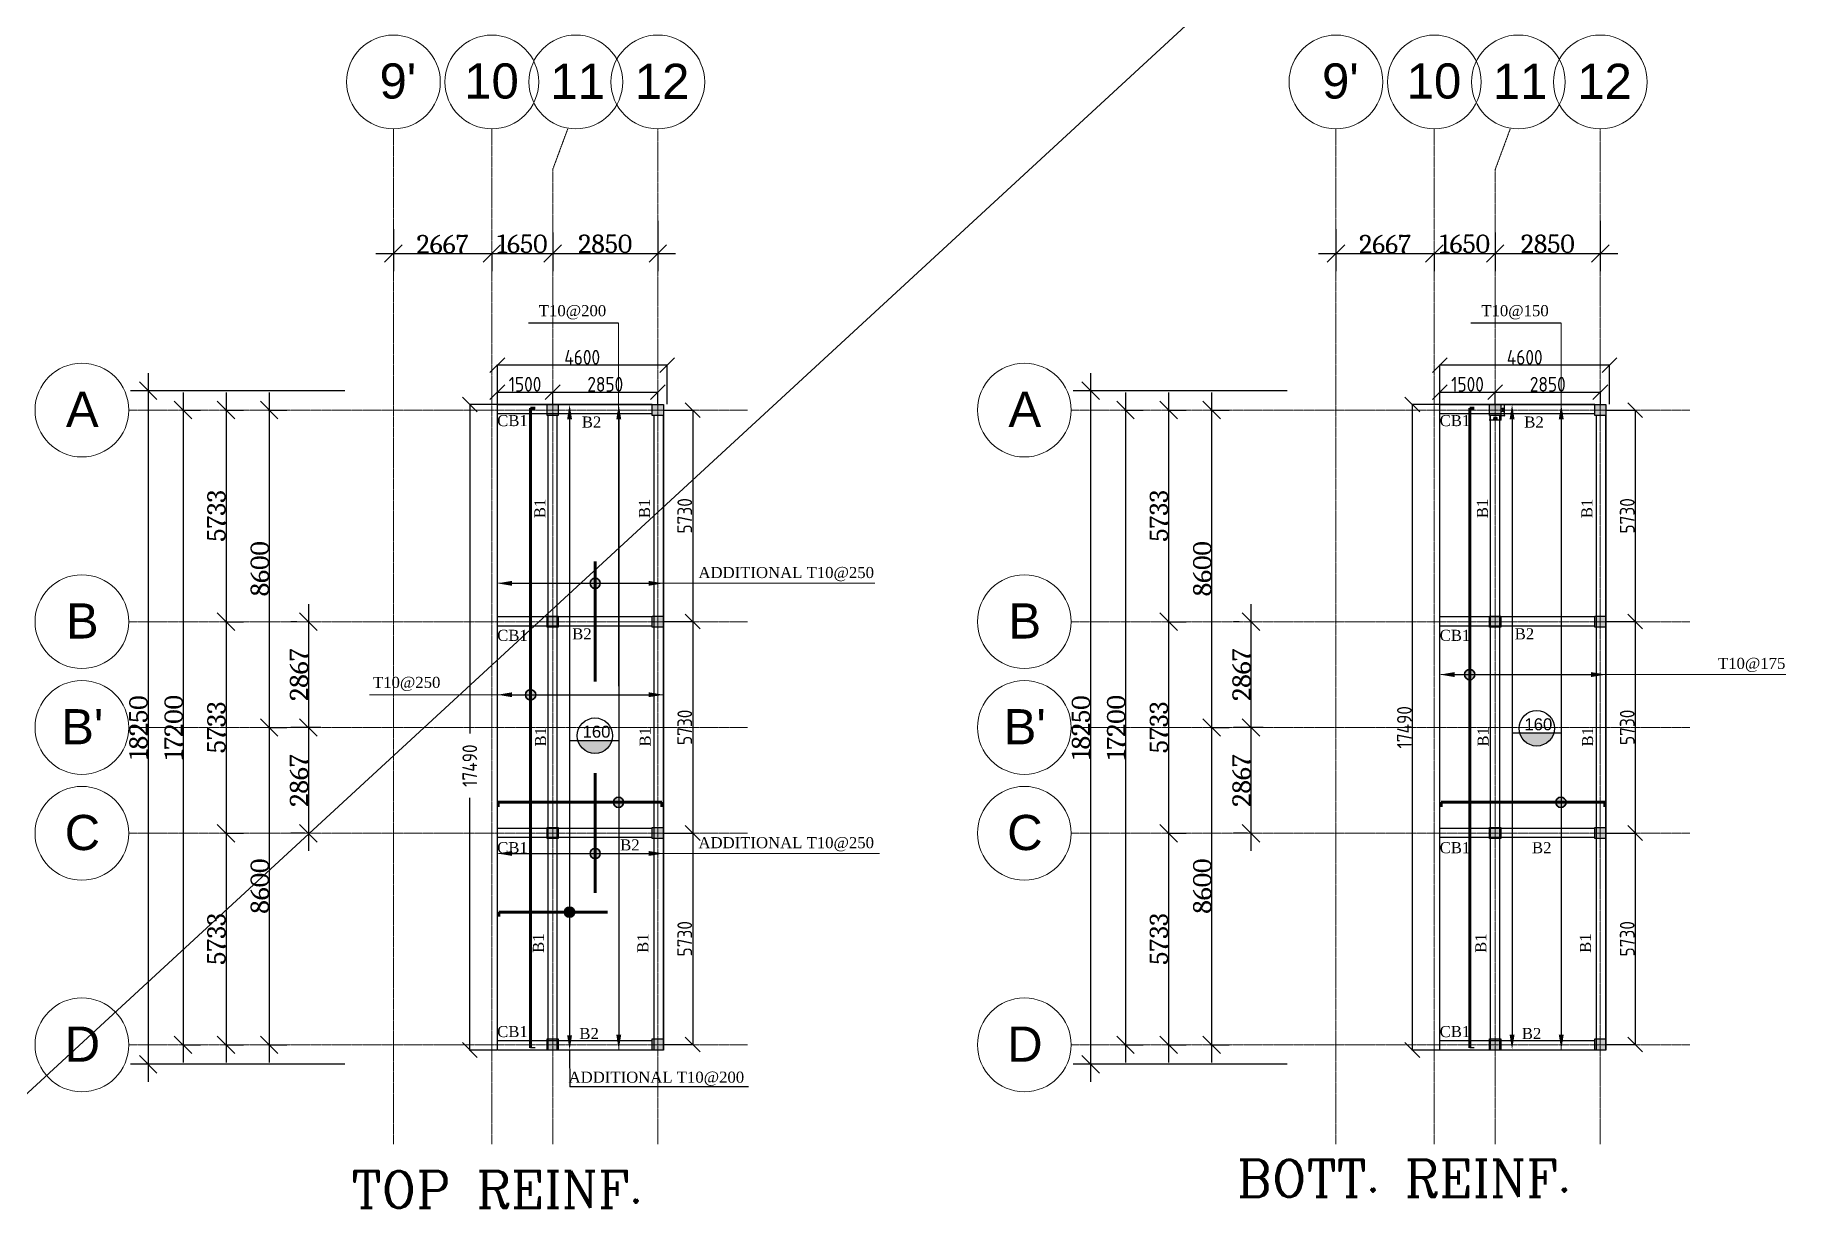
# Model space of a CAD drawing. Header units: millimetres. Extents: x -388065 to 2372687422, y -192755 to 667797.
# Drawn here: x 564885 to 612346, y -80396 to -48612 of the extents above; entities that cross this region are included whole.
import ezdxf

# ---------------------------------------------------------------- set-up
doc = ezdxf.new("R2010")
doc.units = ezdxf.units.MM
for name, pattern in [('D15N1A_R&D_E_pianta level 1 (L1)_00$0$PHANTOM', [12.7, 6.35, -1.27, 1.27, -1.27, 1.27, -1.27]), ('DASHED', [19.05, 12.7, -6.35]), ('Grid Line 1_2_', [22.225, 12.7, -3.175, 3.175, -3.175]), ('Hidden', [7.14375, 4.7625, -2.38125])]:
    doc.linetypes.add(name, pattern=pattern)
doc.layers.add('0SLABS_Pen_No__61', color=7, linetype='Continuous', lineweight=0, true_color=0x6a6a6a)
doc.layers.add('2D Drafting', color=7, linetype='Continuous')
for name, color, linetype, lineweight in [('A-ANNO-DIMS', 211, 'Continuous', 9), ('A-FLOR', 192, 'Continuous', 9), ('BEAMS', 6, 'Continuous', 30), ('S-GRID', 1, 'Continuous', 9), ('S-GRID-IDEN', 1, 'Continuous', 9), ('STR-BEAM', 5, 'Hidden', 30), ('STR-CONC', 3, 'Continuous', 30), ('STR-STEEL_IN_SEC', 6, 'Continuous', 15), ('TEXT', 7, 'Continuous', 13)]:
    doc.layers.add(name, color=color, linetype=linetype, lineweight=lineweight)
doc.styles.add('Arial', font='arial.ttf', dxfattribs={"height": 635})
doc.styles.add('Arial_2', font='arial.ttf', dxfattribs={"height": 952.5})
doc.styles.add('Cambria_1', font='Cambria.ttf', dxfattribs={"height": 500})
doc.styles.add('DIM', font='ROMANS.SHX', dxfattribs={"width": 0.8})
doc.styles.add('MINA_MM_LAYOUT_02', font='dim.shx', dxfattribs={"height": 400})
doc.styles.add('MZBOLT', font='times.ttf', dxfattribs={"height": 0.5})
doc.styles.add('ROMANC', font='romanc', dxfattribs={"height": 0.3})
doc.styles.add('STYLE1', font='arial.ttf', dxfattribs={"height": 0.25})
doc.dimstyles.new('D100-1-20', dxfattribs={"dimtxt": 50, "dimasz": 15, "dimexe": 10, "dimexo": 10, "dimgap": 15, "dimtad": 1, "dimdec": 0, "dimzin": 13, "dimdsep": 46, "dimtxsty": 'DIM', "dimblk1": 'OBLIQUE', "dimblk2": 'OBLIQUE', "dimsah": 1, "dimcen": 0, "dimdle": 10, "dimclrd": 8, "dimclre": 8, "dimclrt": 6, "dimadec": 0, "dimazin": 0, "dimtfac": 1, "dimtdec": 0, "dimtix": 1, "dimtmove": 2, "dimatfit": 3, "dimldrblk": 'OBLIQUE', "dimfxl": 1, "dimtolj": 1, "dimtzin": 13, "dimarcsym": 0})
doc.dimstyles.new('Linear_-_Cambria_2_5mm', dxfattribs={"dimscale": 304.8, "dimtxt": 500, "dimasz": 1.5625, "dimexe": 1.5625, "dimexo": 1.041667, "dimgap": 0, "dimtad": 1, "dimdec": 0, "dimzin": 0, "dimdsep": 46, "dimtxsty": 'Cambria_1', "dimblk1": 'OBLIQUE', "dimblk2": 'OBLIQUE', "dimsah": 1, "dimcen": 0.09, "dimdle": 1.5625, "dimazin": 0, "dimtfac": 1, "dimtdec": 0, "dimtix": 1, "dimtmove": 0, "dimatfit": 3, "dimfxl": 1, "dimtvp": 1, "dimtolj": 1, "dimtzin": 0, "dimarcsym": 2})

msp = doc.modelspace()

# ---------------------------------------------------------------- texts
at = {"layer": 'BEAMS', "color": 7, "lineweight": -2, "ltscale": 2000, "char_height": 1000, "attachment_point": 3, "style": 'ROMANC'}
for s, insert, width in [('BOTT. REINF.', (606507.9486, -79095.5047), 11514.92711), ('TOP REINF.', (581347.9269, -79395.6332), 14302.045093)]:
    msp.add_mtext(s, dxfattribs=dict(at, insert=insert, width=width))
at = {"layer": 'TEXT', "style": 'MZBOLT'}
for p in [(579704.7876, -59248.743), (605251.6116, -59248.743)]:
    msp.add_text('B2', height=300, rotation=360, dxfattribs=at).set_placement(p)
at = {"layer": 'TEXT', "char_height": 300, "style": 'MZBOLT'}
for s, insert, width, attachment_point in [('T10@200', (580367.3805, -55931.8252), 4154.822939, 3), ('T10@150', (605914.2044, -55931.8252), 4154.822939, 3), ('CB1', (578241.8885, -58910.0897), 4154.822939, 3), ('CB1', (603788.7124, -58910.0897), 4154.822939, 3), ('ADDITIONAL T10@250', (587625.6964, -63026.5408), 5449.046344, 3), ('CB1', (578241.8885, -64728.6417), 4154.822939, 3), ('B2', (579973.7338, -64688.752), 4154.822939, 3), ('CB1', (603788.7124, -64728.6417), 4154.822939, 3), ('B2', (605520.5578, -64688.752), 4154.822939, 3), ('T10@175', (612329.8708, -65488.743), 8250.985692, 3), ('T10@250', (574045.5083, -66003.8807), 8250.985692, 1), ('CB1', (578241.8885, -70482.7617), 4154.822939, 3), ('B2', (581274.1804, -70407.8923), 4154.822939, 3), ('ADDITIONAL T10@250', (587625.7063, -70346.8911), 5449.046344, 3), ('CB1', (603788.7124, -70482.7617), 4154.822939, 3), ('B2', (605989.6159, -70483.3966), 4154.822939, 3), ('CB1', (578241.8885, -75465.1665), 4154.822939, 3), ('CB1', (603788.7124, -75465.1665), 4154.822939, 3), ('B2', (580167.6571, -75518.3513), 4154.822939, 3), ('B2', (605714.4811, -75518.3513), 4154.822939, 3), ('ADDITIONAL T10@200', (584106.893, -76701.2852), 5449.046344, 3)]:
    msp.add_mtext(s, dxfattribs=dict(at, insert=insert, width=width, attachment_point=attachment_point))
at = {"layer": 'TEXT', "char_height": 300, "width": 4154.822939, "attachment_point": 3, "rotation": 90, "style": 'MZBOLT'}
for insert in [(578419.4153, -61176.0992), (581253.1611, -61176.0992), (603966.2392, -61176.0992), (606799.985, -61176.0992), (578437.9827, -67364.0907), (581271.7285, -67364.0907), (603984.8066, -67364.0907), (606818.5525, -67364.0907), (578377.8228, -72956.3424), (581211.5686, -72956.3424), (603924.6467, -72956.3424), (606758.3925, -72956.3424)]:
    msp.add_mtext('B1', dxfattribs=dict(at, insert=insert))
at = {"layer": 'TEXT', "linetype": 'D15N1A_R&D_E_pianta level 1 (L1)_00$0$PHANTOM', "lineweight": 5, "ltscale": 10, "char_height": 324, "width": 594.711835, "attachment_point": 1, "style": 'STYLE1'}
for insert in [(579727.3751, -67327.3), (605255.9945, -67127.1402)]:
    msp.add_mtext('160', dxfattribs=dict(at, insert=insert))

# ---------------------------------------------------------------- blocks, each defined once
blk = doc.blocks.new('_OBLIQUE')
at = {"color": 0, "linetype": 'ByBlock'}
blk.add_line((-0.5, -0.5), (0.5, 0.5), dxfattribs=at)
blk = doc.blocks.new('*D1131')
at = {"layer": 'BEAMS', "color": 8, "lineweight": -2, "transparency": 16777216}
for p, q in [((582027, -57559), (577407, -57559)), ((577417, -58616), (577417, -57549)), ((582017, -58616), (582017, -57549))]:
    blk.add_line(p, q, dxfattribs=at)
at = {"layer": 'Defpoints', "color": 0, "transparency": 16777216}
for p in [(577417, -57559), (577417, -58626), (582017, -58626)]:
    blk.add_point(p, dxfattribs=at)
at = {"layer": 'BEAMS', "color": 8, "lineweight": -2, "transparency": 16777216, "xscale": 400, "yscale": 400, "zscale": 400, "rotation": 180}
blk.add_blockref('_OBLIQUE', (577417, -57559), dxfattribs=at)
at = {"layer": 'BEAMS', "color": 8, "lineweight": -2, "transparency": 16777216, "xscale": 400, "yscale": 400, "zscale": 400}
blk.add_blockref('_OBLIQUE', (582017, -57559), dxfattribs=at)
at = {"layer": 'BEAMS', "color": 6, "transparency": 16777216, "insert": (579717, -57344), "char_height": 400, "attachment_point": 5, "style": 'MINA_MM_LAYOUT_02'}
blk.add_mtext('\\A1;4600', dxfattribs=at)
blk = doc.blocks.new('*D1153')
at = {"layer": 'BEAMS', "color": 8, "lineweight": -2, "transparency": 16777216}
for p, q in [((577407, -58291), (578927, -58291)), ((577417, -58616), (577417, -58281)), ((578917, -58616), (578917, -58281))]:
    blk.add_line(p, q, dxfattribs=at)
at = {"layer": 'Defpoints', "color": 0, "transparency": 16777216}
for p in [(578917, -58291), (577417, -58626), (578917, -58626)]:
    blk.add_point(p, dxfattribs=at)
at = {"layer": 'BEAMS', "color": 8, "lineweight": -2, "transparency": 16777216, "xscale": 400, "yscale": 400, "zscale": 400, "rotation": 180}
blk.add_blockref('_OBLIQUE', (577417, -58291), dxfattribs=at)
at = {"layer": 'BEAMS', "color": 8, "lineweight": -2, "transparency": 16777216, "xscale": 400, "yscale": 400, "zscale": 400}
blk.add_blockref('_OBLIQUE', (578917, -58291), dxfattribs=at)
at = {"layer": 'BEAMS', "color": 6, "transparency": 16777216, "insert": (578167, -58076), "char_height": 400, "attachment_point": 5, "style": 'MINA_MM_LAYOUT_02'}
blk.add_mtext('\\A1;1500', dxfattribs=at)
blk = doc.blocks.new('*D1154')
at = {"layer": 'BEAMS', "color": 8, "lineweight": -2, "transparency": 16777216}
for p, q in [((578907, -58291), (581777, -58291)), ((578917, -58616), (578917, -58281)), ((581767, -58616), (581767, -58281))]:
    blk.add_line(p, q, dxfattribs=at)
at = {"layer": 'Defpoints', "color": 0, "transparency": 16777216}
for p in [(581767, -58291), (578917, -58626), (581767, -58626)]:
    blk.add_point(p, dxfattribs=at)
at = {"layer": 'BEAMS', "color": 8, "lineweight": -2, "transparency": 16777216, "xscale": 400, "yscale": 400, "zscale": 400, "rotation": 180}
blk.add_blockref('_OBLIQUE', (578917, -58291), dxfattribs=at)
at = {"layer": 'BEAMS', "color": 8, "lineweight": -2, "transparency": 16777216, "xscale": 400, "yscale": 400, "zscale": 400}
blk.add_blockref('_OBLIQUE', (581767, -58291), dxfattribs=at)
at = {"layer": 'BEAMS', "color": 6, "transparency": 16777216, "insert": (580342, -58076), "char_height": 400, "attachment_point": 5, "style": 'MINA_MM_LAYOUT_02'}
blk.add_mtext('\\A1;2850', dxfattribs=at)
blk = doc.blocks.new('*D1155')
at = {"layer": 'BEAMS', "color": 8, "lineweight": -2, "transparency": 16777216}
for p, q in [((577407, -58626), (576660, -58626)), ((576670, -58616), (576670, -67538)), ((576670, -76126), (576670, -69283)), ((577407, -76116), (576660, -76116))]:
    blk.add_line(p, q, dxfattribs=at)
at = {"layer": 'Defpoints', "color": 0, "transparency": 16777216}
for p in [(577417, -58626), (576670, -76116), (577417, -76116)]:
    blk.add_point(p, dxfattribs=at)
at = {"layer": 'BEAMS', "color": 8, "lineweight": -2, "transparency": 16777216, "xscale": 400, "yscale": 400, "zscale": 400}
for p, rotation in [((576670, -58626), 90), ((576670, -76116), 270)]:
    blk.add_blockref('_OBLIQUE', p, dxfattribs=dict(at, rotation=rotation))
at = {"layer": 'BEAMS', "color": 6, "transparency": 16777216, "insert": (576670, -68410), "char_height": 400, "attachment_point": 5, "rotation": 90, "style": 'MINA_MM_LAYOUT_02'}
blk.add_mtext('\\A1;17490', dxfattribs=at)
blk = doc.blocks.new('*D1156')
at = {"layer": 'BEAMS', "color": 8, "lineweight": -2, "transparency": 16777216}
for p, q in [((581927, -58776), (582721, -58776)), ((582711, -58766), (582711, -64516)), ((581927, -64506), (582721, -64506))]:
    blk.add_line(p, q, dxfattribs=at)
at = {"layer": 'Defpoints', "color": 0, "transparency": 16777216}
for p in [(581917, -58776), (581917, -64506), (582711, -64506)]:
    blk.add_point(p, dxfattribs=at)
at = {"layer": 'BEAMS', "color": 8, "lineweight": -2, "transparency": 16777216, "xscale": 400, "yscale": 400, "zscale": 400}
for p, rotation in [((582711, -58776), 90), ((582711, -64506), 270)]:
    blk.add_blockref('_OBLIQUE', p, dxfattribs=dict(at, rotation=rotation))
at = {"layer": 'BEAMS', "color": 6, "transparency": 16777216, "insert": (582496, -61641), "char_height": 400, "attachment_point": 5, "rotation": 90, "style": 'MINA_MM_LAYOUT_02'}
blk.add_mtext('\\A1;5730', dxfattribs=at)
blk = doc.blocks.new('*D1157')
at = {"layer": 'BEAMS', "color": 8, "lineweight": -2, "transparency": 16777216}
for p, q in [((581927, -64506), (582721, -64506)), ((582711, -64496), (582711, -70246)), ((581927, -70236), (582721, -70236))]:
    blk.add_line(p, q, dxfattribs=at)
at = {"layer": 'Defpoints', "color": 0, "transparency": 16777216}
for p in [(581917, -64506), (581917, -70236), (582711, -70236)]:
    blk.add_point(p, dxfattribs=at)
at = {"layer": 'BEAMS', "color": 8, "lineweight": -2, "transparency": 16777216, "xscale": 400, "yscale": 400, "zscale": 400}
for p, rotation in [((582711, -64506), 90), ((582711, -70236), 270)]:
    blk.add_blockref('_OBLIQUE', p, dxfattribs=dict(at, rotation=rotation))
at = {"layer": 'BEAMS', "color": 6, "transparency": 16777216, "insert": (582496, -67371), "char_height": 400, "attachment_point": 5, "rotation": 90, "style": 'MINA_MM_LAYOUT_02'}
blk.add_mtext('\\A1;5730', dxfattribs=at)
blk = doc.blocks.new('*D1158')
at = {"layer": 'BEAMS', "color": 8, "lineweight": -2, "transparency": 16777216}
for p, q in [((581927, -70236), (582721, -70236)), ((582711, -70226), (582711, -75976)), ((581927, -75966), (582721, -75966))]:
    blk.add_line(p, q, dxfattribs=at)
at = {"layer": 'Defpoints', "color": 0, "transparency": 16777216}
for p in [(581917, -70236), (581917, -75966), (582711, -75966)]:
    blk.add_point(p, dxfattribs=at)
at = {"layer": 'BEAMS', "color": 8, "lineweight": -2, "transparency": 16777216, "xscale": 400, "yscale": 400, "zscale": 400}
for p, rotation in [((582711, -70236), 90), ((582711, -75966), 270)]:
    blk.add_blockref('_OBLIQUE', p, dxfattribs=dict(at, rotation=rotation))
at = {"layer": 'BEAMS', "color": 6, "transparency": 16777216, "insert": (582496, -73101), "char_height": 400, "attachment_point": 5, "rotation": 90, "style": 'MINA_MM_LAYOUT_02'}
blk.add_mtext('\\A1;5730', dxfattribs=at)
blk = doc.blocks.new('*D1132')
at = {"layer": 'BEAMS', "color": 8, "lineweight": -2, "transparency": 16777216}
for p, q in [((577417, -66483), (577417, -66479)), ((577817, -66489), (581517, -66489)), ((581917, -66483), (581917, -66479))]:
    blk.add_line(p, q, dxfattribs=at)
at = {"layer": 'BEAMS', "color": 8, "transparency": 16777216}
for points in [[(577817, -66422), (577817, -66555), (577417, -66489)], [(581517, -66422), (581517, -66555), (581917, -66489)]]:
    blk.add_solid(points, dxfattribs=at)
at = {"layer": 'Defpoints', "color": 0, "transparency": 16777216}
for p in [(577417, -66493), (581917, -66489), (581917, -66493)]:
    blk.add_point(p, dxfattribs=at)
blk = doc.blocks.new('*D1159')
at = {"layer": 'BEAMS', "color": 8, "lineweight": -2, "transparency": 16777216}
for p, q in [((580712, -58626), (580717, -58626)), ((580707, -59026), (580707, -75702)), ((580698, -76102), (580697, -76102))]:
    blk.add_line(p, q, dxfattribs=at)
at = {"layer": 'BEAMS', "color": 8, "transparency": 16777216}
for points in [[(580641, -59026), (580774, -59026), (580707, -58626)], [(580641, -75702), (580774, -75702), (580707, -76102)]]:
    blk.add_solid(points, dxfattribs=at)
at = {"layer": 'Defpoints', "color": 0, "transparency": 16777216}
for p in [(580702, -58626), (580707, -76102), (580708, -76102)]:
    blk.add_point(p, dxfattribs=at)
blk = doc.blocks.new('*D1133')
at = {"layer": 'BEAMS', "color": 8, "lineweight": -2, "transparency": 16777216}
for p, q in [((579379, -58626), (579385, -58626)), ((579375, -59026), (579375, -75716)), ((579365, -76116), (579365, -76116))]:
    blk.add_line(p, q, dxfattribs=at)
at = {"layer": 'BEAMS', "color": 8, "transparency": 16777216}
for points in [[(579308, -59026), (579441, -59026), (579375, -58626)], [(579308, -75716), (579441, -75716), (579375, -76116)]]:
    blk.add_solid(points, dxfattribs=at)
at = {"layer": 'Defpoints', "color": 0, "transparency": 16777216}
for p in [(579369, -58626), (579375, -76116), (579375, -76116)]:
    blk.add_point(p, dxfattribs=at)
blk = doc.blocks.new('*D1134')
at = {"layer": 'BEAMS', "color": 8, "lineweight": -2, "transparency": 16777216}
for p, q in [((607574, -57559), (602954, -57559)), ((602964, -58616), (602964, -57549)), ((607564, -58616), (607564, -57549))]:
    blk.add_line(p, q, dxfattribs=at)
at = {"layer": 'Defpoints', "color": 0, "transparency": 16777216}
for p in [(602964, -57559), (602964, -58626), (607564, -58626)]:
    blk.add_point(p, dxfattribs=at)
at = {"layer": 'BEAMS', "color": 8, "lineweight": -2, "transparency": 16777216, "xscale": 400, "yscale": 400, "zscale": 400, "rotation": 180}
blk.add_blockref('_OBLIQUE', (602964, -57559), dxfattribs=at)
at = {"layer": 'BEAMS', "color": 8, "lineweight": -2, "transparency": 16777216, "xscale": 400, "yscale": 400, "zscale": 400}
blk.add_blockref('_OBLIQUE', (607564, -57559), dxfattribs=at)
at = {"layer": 'BEAMS', "color": 6, "transparency": 16777216, "insert": (605264, -57344), "char_height": 400, "attachment_point": 5, "style": 'MINA_MM_LAYOUT_02'}
blk.add_mtext('\\A1;4600', dxfattribs=at)
blk = doc.blocks.new('*D1160')
at = {"layer": 'BEAMS', "color": 8, "lineweight": -2, "transparency": 16777216}
for p, q in [((604624, -58626), (604724, -58626)), ((604714, -58936), (604714, -58616)), ((604624, -58926), (604724, -58926))]:
    blk.add_line(p, q, dxfattribs=at)
at = {"layer": 'Defpoints', "color": 0, "transparency": 16777216}
for p in [(604614, -58626), (604714, -58626), (604614, -58926)]:
    blk.add_point(p, dxfattribs=at)
at = {"layer": 'BEAMS', "color": 8, "lineweight": -2, "transparency": 16777216, "xscale": 15, "yscale": 15, "zscale": 15}
for p, rotation in [((604714, -58626), 90), ((604714, -58926), 270)]:
    blk.add_blockref('_OBLIQUE', p, dxfattribs=dict(at, rotation=rotation))
at = {"layer": 'BEAMS', "color": 6, "transparency": 16777216, "insert": (604674, -58776), "char_height": 50, "attachment_point": 5, "rotation": 90, "style": 'DIM'}
blk.add_mtext('\\A1;300', dxfattribs=at)
blk = doc.blocks.new('*D1161')
at = {"layer": 'BEAMS', "color": 8, "lineweight": -2, "transparency": 16777216}
for p, q in [((604304, -59036), (604624, -59036)), ((604314, -58936), (604314, -59046)), ((604614, -58936), (604614, -59046))]:
    blk.add_line(p, q, dxfattribs=at)
at = {"layer": 'Defpoints', "color": 0, "transparency": 16777216}
for p in [(604314, -58926), (604614, -58926), (604614, -59036)]:
    blk.add_point(p, dxfattribs=at)
at = {"layer": 'BEAMS', "color": 8, "lineweight": -2, "transparency": 16777216, "xscale": 15, "yscale": 15, "zscale": 15, "rotation": 180}
blk.add_blockref('_OBLIQUE', (604314, -59036), dxfattribs=at)
at = {"layer": 'BEAMS', "color": 8, "lineweight": -2, "transparency": 16777216, "xscale": 15, "yscale": 15, "zscale": 15}
blk.add_blockref('_OBLIQUE', (604614, -59036), dxfattribs=at)
at = {"layer": 'BEAMS', "color": 6, "transparency": 16777216, "insert": (604464, -58996), "char_height": 50, "attachment_point": 5, "style": 'DIM'}
blk.add_mtext('\\A1;300', dxfattribs=at)
blk = doc.blocks.new('*D1162')
at = {"layer": 'BEAMS', "color": 8, "lineweight": -2, "transparency": 16777216}
for p, q in [((602954, -58291), (604474, -58291)), ((602964, -58616), (602964, -58281)), ((604464, -58616), (604464, -58281))]:
    blk.add_line(p, q, dxfattribs=at)
at = {"layer": 'Defpoints', "color": 0, "transparency": 16777216}
for p in [(604464, -58291), (602964, -58626), (604464, -58626)]:
    blk.add_point(p, dxfattribs=at)
at = {"layer": 'BEAMS', "color": 8, "lineweight": -2, "transparency": 16777216, "xscale": 400, "yscale": 400, "zscale": 400, "rotation": 180}
blk.add_blockref('_OBLIQUE', (602964, -58291), dxfattribs=at)
at = {"layer": 'BEAMS', "color": 8, "lineweight": -2, "transparency": 16777216, "xscale": 400, "yscale": 400, "zscale": 400}
blk.add_blockref('_OBLIQUE', (604464, -58291), dxfattribs=at)
at = {"layer": 'BEAMS', "color": 6, "transparency": 16777216, "insert": (603714, -58076), "char_height": 400, "attachment_point": 5, "style": 'MINA_MM_LAYOUT_02'}
blk.add_mtext('\\A1;1500', dxfattribs=at)
blk = doc.blocks.new('*D1163')
at = {"layer": 'BEAMS', "color": 8, "lineweight": -2, "transparency": 16777216}
for p, q in [((604454, -58291), (607324, -58291)), ((604464, -58616), (604464, -58281)), ((607314, -58616), (607314, -58281))]:
    blk.add_line(p, q, dxfattribs=at)
at = {"layer": 'Defpoints', "color": 0, "transparency": 16777216}
for p in [(607314, -58291), (604464, -58626), (607314, -58626)]:
    blk.add_point(p, dxfattribs=at)
at = {"layer": 'BEAMS', "color": 8, "lineweight": -2, "transparency": 16777216, "xscale": 400, "yscale": 400, "zscale": 400, "rotation": 180}
blk.add_blockref('_OBLIQUE', (604464, -58291), dxfattribs=at)
at = {"layer": 'BEAMS', "color": 8, "lineweight": -2, "transparency": 16777216, "xscale": 400, "yscale": 400, "zscale": 400}
blk.add_blockref('_OBLIQUE', (607314, -58291), dxfattribs=at)
at = {"layer": 'BEAMS', "color": 6, "transparency": 16777216, "insert": (605889, -58076), "char_height": 400, "attachment_point": 5, "style": 'MINA_MM_LAYOUT_02'}
blk.add_mtext('\\A1;2850', dxfattribs=at)
blk = doc.blocks.new('*D1164')
at = {"layer": 'BEAMS', "color": 8, "lineweight": -2, "transparency": 16777216}
for p, q in [((602954, -58626), (602207, -58626)), ((602217, -58616), (602217, -76126)), ((602954, -76116), (602207, -76116))]:
    blk.add_line(p, q, dxfattribs=at)
at = {"layer": 'Defpoints', "color": 0, "transparency": 16777216}
for p in [(602964, -58626), (602217, -76116), (602964, -76116)]:
    blk.add_point(p, dxfattribs=at)
at = {"layer": 'BEAMS', "color": 8, "lineweight": -2, "transparency": 16777216, "xscale": 400, "yscale": 400, "zscale": 400}
for p, rotation in [((602217, -58626), 90), ((602217, -76116), 270)]:
    blk.add_blockref('_OBLIQUE', p, dxfattribs=dict(at, rotation=rotation))
at = {"layer": 'BEAMS', "color": 6, "transparency": 16777216, "insert": (602002, -67371), "char_height": 400, "attachment_point": 5, "rotation": 90, "style": 'MINA_MM_LAYOUT_02'}
blk.add_mtext('\\A1;17490', dxfattribs=at)
blk = doc.blocks.new('*D1138')
at = {"layer": 'BEAMS', "color": 8, "lineweight": -2, "transparency": 16777216}
for p, q in [((607474, -58776), (608268, -58776)), ((608258, -58766), (608258, -64516)), ((607474, -64506), (608268, -64506))]:
    blk.add_line(p, q, dxfattribs=at)
at = {"layer": 'Defpoints', "color": 0, "transparency": 16777216}
for p in [(607464, -58776), (607464, -64506), (608258, -64506)]:
    blk.add_point(p, dxfattribs=at)
at = {"layer": 'BEAMS', "color": 8, "lineweight": -2, "transparency": 16777216, "xscale": 400, "yscale": 400, "zscale": 400}
for p, rotation in [((608258, -58776), 90), ((608258, -64506), 270)]:
    blk.add_blockref('_OBLIQUE', p, dxfattribs=dict(at, rotation=rotation))
at = {"layer": 'BEAMS', "color": 6, "transparency": 16777216, "insert": (608043, -61641), "char_height": 400, "attachment_point": 5, "rotation": 90, "style": 'MINA_MM_LAYOUT_02'}
blk.add_mtext('\\A1;5730', dxfattribs=at)
blk = doc.blocks.new('*D1139')
at = {"layer": 'BEAMS', "color": 8, "lineweight": -2, "transparency": 16777216}
for p, q in [((607474, -64506), (608268, -64506)), ((608258, -64496), (608258, -70246)), ((607474, -70236), (608268, -70236))]:
    blk.add_line(p, q, dxfattribs=at)
at = {"layer": 'Defpoints', "color": 0, "transparency": 16777216}
for p in [(607464, -64506), (607464, -70236), (608258, -70236)]:
    blk.add_point(p, dxfattribs=at)
at = {"layer": 'BEAMS', "color": 8, "lineweight": -2, "transparency": 16777216, "xscale": 400, "yscale": 400, "zscale": 400}
for p, rotation in [((608258, -64506), 90), ((608258, -70236), 270)]:
    blk.add_blockref('_OBLIQUE', p, dxfattribs=dict(at, rotation=rotation))
at = {"layer": 'BEAMS', "color": 6, "transparency": 16777216, "insert": (608043, -67371), "char_height": 400, "attachment_point": 5, "rotation": 90, "style": 'MINA_MM_LAYOUT_02'}
blk.add_mtext('\\A1;5730', dxfattribs=at)
blk = doc.blocks.new('*D1140')
at = {"layer": 'BEAMS', "color": 8, "lineweight": -2, "transparency": 16777216}
for p, q in [((607474, -70236), (608268, -70236)), ((608258, -70226), (608258, -75976)), ((607474, -75966), (608268, -75966))]:
    blk.add_line(p, q, dxfattribs=at)
at = {"layer": 'Defpoints', "color": 0, "transparency": 16777216}
for p in [(607464, -70236), (607464, -75966), (608258, -75966)]:
    blk.add_point(p, dxfattribs=at)
at = {"layer": 'BEAMS', "color": 8, "lineweight": -2, "transparency": 16777216, "xscale": 400, "yscale": 400, "zscale": 400}
for p, rotation in [((608258, -70236), 90), ((608258, -75966), 270)]:
    blk.add_blockref('_OBLIQUE', p, dxfattribs=dict(at, rotation=rotation))
at = {"layer": 'BEAMS', "color": 6, "transparency": 16777216, "insert": (608043, -73101), "char_height": 400, "attachment_point": 5, "rotation": 90, "style": 'MINA_MM_LAYOUT_02'}
blk.add_mtext('\\A1;5730', dxfattribs=at)
blk = doc.blocks.new('*D1141')
at = {"layer": 'BEAMS', "color": 8, "lineweight": -2, "transparency": 16777216}
for p, q in [((602964, -65937), (602964, -65933)), ((603364, -65943), (607064, -65943)), ((607464, -65937), (607464, -65933))]:
    blk.add_line(p, q, dxfattribs=at)
at = {"layer": 'BEAMS', "color": 8, "transparency": 16777216}
for points in [[(603364, -65876), (603364, -66009), (602964, -65943)], [(607064, -65876), (607064, -66009), (607464, -65943)]]:
    blk.add_solid(points, dxfattribs=at)
at = {"layer": 'Defpoints', "color": 0, "transparency": 16777216}
for p in [(602964, -65947), (607464, -65943), (607464, -65947)]:
    blk.add_point(p, dxfattribs=at)
blk = doc.blocks.new('*D1142')
at = {"layer": 'BEAMS', "color": 8, "lineweight": -2, "transparency": 16777216}
for p, q in [((606259, -58626), (606264, -58626)), ((606254, -59026), (606254, -75702)), ((606244, -76102), (606244, -76102))]:
    blk.add_line(p, q, dxfattribs=at)
at = {"layer": 'BEAMS', "color": 8, "transparency": 16777216}
for points in [[(606188, -59026), (606321, -59026), (606254, -58626)], [(606188, -75702), (606321, -75702), (606254, -76102)]]:
    blk.add_solid(points, dxfattribs=at)
at = {"layer": 'Defpoints', "color": 0, "transparency": 16777216}
for p in [(606249, -58626), (606254, -76102), (606254, -76102)]:
    blk.add_point(p, dxfattribs=at)
blk = doc.blocks.new('*D1123')
at = {"layer": 'BEAMS', "color": 8, "lineweight": -2, "transparency": 16777216}
for p, q in [((604926, -58626), (604932, -58626)), ((604922, -59026), (604922, -75702)), ((604912, -76102), (604912, -76102))]:
    blk.add_line(p, q, dxfattribs=at)
at = {"layer": 'BEAMS', "color": 8, "transparency": 16777216}
for points in [[(604855, -59026), (604988, -59026), (604922, -58626)], [(604855, -75702), (604988, -75702), (604922, -76102)]]:
    blk.add_solid(points, dxfattribs=at)
at = {"layer": 'Defpoints', "color": 0, "transparency": 16777216}
for p in [(604916, -58626), (604922, -76102), (604922, -76102)]:
    blk.add_point(p, dxfattribs=at)
blk = doc.blocks.new('*D1124')
at = {"layer": 'BEAMS', "color": 8, "lineweight": -2, "transparency": 16777216}
for p, q in [((577417, -63464), (577417, -63459)), ((577817, -63469), (581517, -63469)), ((581917, -63464), (581917, -63459))]:
    blk.add_line(p, q, dxfattribs=at)
at = {"layer": 'BEAMS', "color": 8, "transparency": 16777216}
for points in [[(577817, -63403), (577817, -63536), (577417, -63469)], [(581517, -63403), (581517, -63536), (581917, -63469)]]:
    blk.add_solid(points, dxfattribs=at)
at = {"layer": 'Defpoints', "color": 0, "transparency": 16777216}
for p in [(577417, -63474), (581917, -63469), (581917, -63474)]:
    blk.add_point(p, dxfattribs=at)
blk = doc.blocks.new('*D1125')
at = {"layer": 'BEAMS', "color": 8, "lineweight": -2, "transparency": 16777216}
for p, q in [((577417, -70784), (577417, -70780)), ((577817, -70790), (581517, -70790)), ((581917, -70784), (581917, -70780))]:
    blk.add_line(p, q, dxfattribs=at)
at = {"layer": 'BEAMS', "color": 8, "transparency": 16777216}
for points in [[(577817, -70723), (577817, -70856), (577417, -70790)], [(581517, -70723), (581517, -70856), (581917, -70790)]]:
    blk.add_solid(points, dxfattribs=at)
at = {"layer": 'Defpoints', "color": 0, "transparency": 16777216}
for p in [(577417, -70794), (581917, -70790), (581917, -70794)]:
    blk.add_point(p, dxfattribs=at)
blk = doc.blocks.new('Grid - Grid Head - Circle-14747-Furniture Plan')
at = {"layer": 'S-GRID-IDEN'}
blk.add_circle((0, 0), 6.35, dxfattribs=at)
blk = doc.blocks.new('*D1084')
at = {"layer": 'A-ANNO-DIMS', "color": 0, "lineweight": -2, "transparency": 16777216}
for p, q in [((104498, -158117), (104498, -159258)), ((104021, -158781), (107641, -158781)), ((107164, -158762), (107164, -159258))]:
    blk.add_line(p, q, dxfattribs=at)
at = {"layer": 'Defpoints', "color": 0, "transparency": 16777216}
for p in [(104498, -157800), (107164, -158445), (107164, -158781)]:
    blk.add_point(p, dxfattribs=at)
at = {"layer": 'A-ANNO-DIMS', "color": 0, "lineweight": -2, "transparency": 16777216, "xscale": 476.2499999999999, "yscale": 476.2499999999999, "zscale": 476.2499999999999, "rotation": 180}
blk.add_blockref('_OBLIQUE', (104498, -158781), dxfattribs=at)
at = {"layer": 'A-ANNO-DIMS', "color": 0, "lineweight": -2, "transparency": 16777216, "xscale": 476.2499999999999, "yscale": 476.2499999999999, "zscale": 476.2499999999999}
blk.add_blockref('_OBLIQUE', (107164, -158781), dxfattribs=at)
at = {"layer": 'A-ANNO-DIMS', "color": 0, "transparency": 16777216, "insert": (105831, -158528), "char_height": 500, "width": 1558.03, "attachment_point": 5, "style": 'Cambria_1'}
blk.add_mtext('\\A1;2667', dxfattribs=at)
blk = doc.blocks.new('*D1085')
at = {"layer": 'A-ANNO-DIMS', "color": 0, "lineweight": -2, "transparency": 16777216}
for p, q in [((99962, -162548), (99962, -169234)), ((99942, -163024), (100438, -163024)), ((99942, -168758), (100438, -168758))]:
    blk.add_line(p, q, dxfattribs=at)
at = {"layer": 'Defpoints', "color": 0, "transparency": 16777216}
for p in [(99625, -163024), (99625, -168758), (99962, -168758)]:
    blk.add_point(p, dxfattribs=at)
at = {"layer": 'A-ANNO-DIMS', "color": 0, "lineweight": -2, "transparency": 16777216, "xscale": 476.2499999999999, "yscale": 476.2499999999999, "zscale": 476.2499999999999}
for p, rotation in [((99962, -163024), 90), ((99962, -168758), 270)]:
    blk.add_blockref('_OBLIQUE', p, dxfattribs=dict(at, rotation=rotation))
at = {"layer": 'A-ANNO-DIMS', "color": 0, "transparency": 16777216, "insert": (99700, -165891), "char_height": 500, "width": 1558.03, "attachment_point": 5, "rotation": 90, "style": 'Cambria_1'}
blk.add_mtext('\\A1;5733', dxfattribs=at)
blk = doc.blocks.new('*D1086')
at = {"layer": 'A-ANNO-DIMS', "color": 0, "lineweight": -2, "transparency": 16777216}
for p, q in [((99962, -168281), (99962, -174967)), ((99942, -168758), (100438, -168758)), ((99942, -174491), (100438, -174491))]:
    blk.add_line(p, q, dxfattribs=at)
at = {"layer": 'Defpoints', "color": 0, "transparency": 16777216}
for p in [(99625, -168758), (99625, -174491), (99962, -174491)]:
    blk.add_point(p, dxfattribs=at)
at = {"layer": 'A-ANNO-DIMS', "color": 0, "lineweight": -2, "transparency": 16777216, "xscale": 476.2499999999999, "yscale": 476.2499999999999, "zscale": 476.2499999999999}
for p, rotation in [((99962, -168758), 90), ((99962, -174491), 270)]:
    blk.add_blockref('_OBLIQUE', p, dxfattribs=dict(at, rotation=rotation))
at = {"layer": 'A-ANNO-DIMS', "color": 0, "transparency": 16777216, "insert": (99700, -171624), "char_height": 500, "width": 1558.03, "attachment_point": 5, "rotation": 90, "style": 'Cambria_1'}
blk.add_mtext('\\A1;5733', dxfattribs=at)
blk = doc.blocks.new('*D1087')
at = {"layer": 'A-ANNO-DIMS', "color": 0, "lineweight": -2, "transparency": 16777216}
for p, q in [((99962, -174015), (99962, -180701)), ((99942, -174491), (100438, -174491)), ((99942, -180224), (100438, -180224))]:
    blk.add_line(p, q, dxfattribs=at)
at = {"layer": 'Defpoints', "color": 0, "transparency": 16777216}
for p in [(99625, -174491), (99625, -180224), (99962, -180224)]:
    blk.add_point(p, dxfattribs=at)
at = {"layer": 'A-ANNO-DIMS', "color": 0, "lineweight": -2, "transparency": 16777216, "xscale": 476.2499999999999, "yscale": 476.2499999999999, "zscale": 476.2499999999999}
for p, rotation in [((99962, -174491), 90), ((99962, -180224), 270)]:
    blk.add_blockref('_OBLIQUE', p, dxfattribs=dict(at, rotation=rotation))
at = {"layer": 'A-ANNO-DIMS', "color": 0, "transparency": 16777216, "insert": (99700, -177358), "char_height": 500, "width": 1558.03, "attachment_point": 5, "rotation": 90, "style": 'Cambria_1'}
blk.add_mtext('\\A1;5733', dxfattribs=at)
blk = doc.blocks.new('*D1088')
at = {"layer": 'A-ANNO-DIMS', "color": 0, "lineweight": -2, "transparency": 16777216}
for p, q in [((98795, -162548), (98795, -180701)), ((98776, -163024), (99272, -163024)), ((98776, -180224), (99272, -180224))]:
    blk.add_line(p, q, dxfattribs=at)
at = {"layer": 'Defpoints', "color": 0, "transparency": 16777216}
for p in [(98458, -163024), (98458, -180224), (98795, -180224)]:
    blk.add_point(p, dxfattribs=at)
at = {"layer": 'A-ANNO-DIMS', "color": 0, "lineweight": -2, "transparency": 16777216, "xscale": 476.2499999999999, "yscale": 476.2499999999999, "zscale": 476.2499999999999}
for p, rotation in [((98795, -163024), 90), ((98795, -180224), 270)]:
    blk.add_blockref('_OBLIQUE', p, dxfattribs=dict(at, rotation=rotation))
at = {"layer": 'A-ANNO-DIMS', "color": 0, "transparency": 16777216, "insert": (98542, -171624), "char_height": 500, "width": 2021.5, "attachment_point": 5, "rotation": 90, "style": 'Cambria_1'}
blk.add_mtext('\\A1;17200', dxfattribs=at)
blk = doc.blocks.new('*D1089')
at = {"layer": 'A-ANNO-DIMS', "color": 0, "lineweight": -2, "transparency": 16777216}
for p, q in [((101128, -162548), (101128, -172101)), ((101108, -163024), (101604, -163024)), ((101108, -171624), (101604, -171624))]:
    blk.add_line(p, q, dxfattribs=at)
at = {"layer": 'Defpoints', "color": 0, "transparency": 16777216}
for p in [(100791, -163024), (100791, -171624), (101128, -171624)]:
    blk.add_point(p, dxfattribs=at)
at = {"layer": 'A-ANNO-DIMS', "color": 0, "lineweight": -2, "transparency": 16777216, "xscale": 476.2499999999999, "yscale": 476.2499999999999, "zscale": 476.2499999999999}
for p, rotation in [((101128, -163024), 90), ((101128, -171624), 270)]:
    blk.add_blockref('_OBLIQUE', p, dxfattribs=dict(at, rotation=rotation))
at = {"layer": 'A-ANNO-DIMS', "color": 0, "transparency": 16777216, "insert": (100875, -167324), "char_height": 500, "width": 1558.03, "attachment_point": 5, "rotation": 90, "style": 'Cambria_1'}
blk.add_mtext('\\A1;8600', dxfattribs=at)
blk = doc.blocks.new('*D1090')
at = {"layer": 'A-ANNO-DIMS', "color": 0, "lineweight": -2, "transparency": 16777216}
for p, q in [((101128, -171148), (101128, -180701)), ((101108, -171624), (101604, -171624)), ((101108, -180224), (101604, -180224))]:
    blk.add_line(p, q, dxfattribs=at)
at = {"layer": 'Defpoints', "color": 0, "transparency": 16777216}
for p in [(100791, -171624), (100791, -180224), (101128, -180224)]:
    blk.add_point(p, dxfattribs=at)
at = {"layer": 'A-ANNO-DIMS', "color": 0, "lineweight": -2, "transparency": 16777216, "xscale": 476.2499999999999, "yscale": 476.2499999999999, "zscale": 476.2499999999999}
for p, rotation in [((101128, -171624), 90), ((101128, -180224), 270)]:
    blk.add_blockref('_OBLIQUE', p, dxfattribs=dict(at, rotation=rotation))
at = {"layer": 'A-ANNO-DIMS', "color": 0, "transparency": 16777216, "insert": (100875, -175924), "char_height": 500, "width": 1558.03, "attachment_point": 5, "rotation": 90, "style": 'Cambria_1'}
blk.add_mtext('\\A1;8600', dxfattribs=at)
blk = doc.blocks.new('*D1091')
at = {"layer": 'A-ANNO-DIMS', "color": 0, "lineweight": -2, "transparency": 16777216}
for p, q in [((102193, -171148), (102193, -174967)), ((102097, -171624), (101717, -171624)), ((102097, -174491), (101717, -174491))]:
    blk.add_line(p, q, dxfattribs=at)
at = {"layer": 'Defpoints', "color": 0, "transparency": 16777216}
for p in [(102414, -171624), (102193, -174491), (102414, -174491)]:
    blk.add_point(p, dxfattribs=at)
at = {"layer": 'A-ANNO-DIMS', "color": 0, "lineweight": -2, "transparency": 16777216, "xscale": 476.2499999999999, "yscale": 476.2499999999999, "zscale": 476.2499999999999}
for p, rotation in [((102193, -171624), 90), ((102193, -174491), 270)]:
    blk.add_blockref('_OBLIQUE', p, dxfattribs=dict(at, rotation=rotation))
at = {"layer": 'A-ANNO-DIMS', "color": 0, "transparency": 16777216, "insert": (101940, -173058), "char_height": 500, "attachment_point": 5, "rotation": 90, "style": 'Cambria_1'}
blk.add_mtext('\\A1;2867', dxfattribs=at)
blk = doc.blocks.new('*D1092')
at = {"layer": 'A-ANNO-DIMS', "color": 0, "lineweight": -2, "transparency": 16777216}
for p, q in [((102193, -168281), (102193, -172101)), ((101876, -168758), (101717, -168758)), ((102527, -171624), (101717, -171624))]:
    blk.add_line(p, q, dxfattribs=at)
at = {"layer": 'Defpoints', "color": 0, "transparency": 16777216}
for p in [(102193, -168758), (102193, -171624), (102844, -171624)]:
    blk.add_point(p, dxfattribs=at)
at = {"layer": 'A-ANNO-DIMS', "color": 0, "lineweight": -2, "transparency": 16777216, "xscale": 476.2499999999999, "yscale": 476.2499999999999, "zscale": 476.2499999999999}
for p, rotation in [((102193, -168758), 90), ((102193, -171624), 270)]:
    blk.add_blockref('_OBLIQUE', p, dxfattribs=dict(at, rotation=rotation))
at = {"layer": 'A-ANNO-DIMS', "color": 0, "transparency": 16777216, "insert": (101940, -170191), "char_height": 500, "attachment_point": 5, "rotation": 90, "style": 'Cambria_1'}
blk.add_mtext('\\A1;2867', dxfattribs=at)
blk = doc.blocks.new('*D1083')
at = {"layer": 'A-ANNO-DIMS', "color": 0, "lineweight": -2, "transparency": 16777216}
for p, q in [((97849, -162023), (97849, -181226)), ((103180, -162499), (97373, -162499)), ((103180, -180749), (97373, -180749))]:
    blk.add_line(p, q, dxfattribs=at)
at = {"layer": 'Defpoints', "color": 0, "transparency": 16777216}
for p in [(103498, -162499), (97849, -180749), (103498, -180749)]:
    blk.add_point(p, dxfattribs=at)
at = {"layer": 'A-ANNO-DIMS', "color": 0, "lineweight": -2, "transparency": 16777216, "xscale": 476.2499999999999, "yscale": 476.2499999999999, "zscale": 476.2499999999999}
for p, rotation in [((97849, -162499), 90), ((97849, -180749), 270)]:
    blk.add_blockref('_OBLIQUE', p, dxfattribs=dict(at, rotation=rotation))
at = {"layer": 'A-ANNO-DIMS', "color": 0, "transparency": 16777216, "insert": (97587, -171624), "char_height": 500, "attachment_point": 5, "rotation": 90, "style": 'Cambria_1'}
blk.add_mtext('\\A1;18250', dxfattribs=at)
blk = doc.blocks.new('Grid - Grid Head - Circle-14747-Section B')
at = {"layer": 'S-GRID-IDEN'}
blk.add_circle((30961, 11708), 1270, dxfattribs=at)
blk = doc.blocks.new('*D1080')
at = {"layer": 'A-ANNO-DIMS', "color": 0, "lineweight": -2, "transparency": 16777216}
for p, q in [((108814, -158211), (108814, -159258)), ((106688, -158781), (109291, -158781)), ((107164, -158762), (107164, -159258))]:
    blk.add_line(p, q, dxfattribs=at)
at = {"layer": 'Defpoints', "color": 0, "transparency": 16777216}
for p in [(108814, -157893), (107164, -158445), (108814, -158781)]:
    blk.add_point(p, dxfattribs=at)
at = {"layer": 'A-ANNO-DIMS', "color": 0, "lineweight": -2, "transparency": 16777216, "xscale": 476.2499999999999, "yscale": 476.2499999999999, "zscale": 476.2499999999999, "rotation": 180}
blk.add_blockref('_OBLIQUE', (107164, -158781), dxfattribs=at)
at = {"layer": 'A-ANNO-DIMS', "color": 0, "lineweight": -2, "transparency": 16777216, "xscale": 476.2499999999999, "yscale": 476.2499999999999, "zscale": 476.2499999999999}
blk.add_blockref('_OBLIQUE', (108814, -158781), dxfattribs=at)
at = {"layer": 'A-ANNO-DIMS', "color": 0, "transparency": 16777216, "insert": (107989, -158519), "char_height": 500, "attachment_point": 5, "style": 'Cambria_1'}
blk.add_mtext('\\A1;1650', dxfattribs=at)
blk = doc.blocks.new('*D1081')
at = {"layer": 'A-ANNO-DIMS', "color": 0, "lineweight": -2, "transparency": 16777216}
for p, q in [((111664, -157893), (111664, -159258)), ((108814, -158211), (108814, -159258)), ((108338, -158781), (112141, -158781))]:
    blk.add_line(p, q, dxfattribs=at)
at = {"layer": 'Defpoints', "color": 0, "transparency": 16777216}
for p in [(108814, -157893), (111664, -157575), (111664, -158781)]:
    blk.add_point(p, dxfattribs=at)
at = {"layer": 'A-ANNO-DIMS', "color": 0, "lineweight": -2, "transparency": 16777216, "xscale": 476.2499999999999, "yscale": 476.2499999999999, "zscale": 476.2499999999999, "rotation": 180}
blk.add_blockref('_OBLIQUE', (108814, -158781), dxfattribs=at)
at = {"layer": 'A-ANNO-DIMS', "color": 0, "lineweight": -2, "transparency": 16777216, "xscale": 476.2499999999999, "yscale": 476.2499999999999, "zscale": 476.2499999999999}
blk.add_blockref('_OBLIQUE', (111664, -158781), dxfattribs=at)
at = {"layer": 'A-ANNO-DIMS', "color": 0, "transparency": 16777216, "insert": (110239, -158519), "char_height": 500, "attachment_point": 5, "style": 'Cambria_1'}
blk.add_mtext('\\A1;2850', dxfattribs=at)
blk = doc.blocks.new('platform')
at = {"layer": 'S-GRID', "color": 7, "linetype": 'Grid Line 1_2_'}
for p, q in [((104497.6, -155401.5), (104497.6, -182913.1)), ((107164.3, -155401.5), (107164.3, -182913.1)), ((111664.4, -182913.1), (111664.4, -155400.8)), ((114090.9, -163024.3), (97322.5, -163024.3)), ((114090.9, -168757.7), (97322.5, -168757.7)), ((114090.9, -171624.3), (97322.5, -171624.3)), ((114090.9, -174491), (97322.5, -174491)), ((114090.9, -180224.3), (97322.5, -180224.3))]:
    blk.add_line(p, q, dxfattribs=at)
blk.add_lwpolyline([(108814.4, -182913.1), (108814.4, -156507), (109223.5, -155400.8)], dxfattribs=at)
at = {"layer": 'S-GRID-IDEN', "color": 3, "yscale": 199.9999999999999, "zscale": 199.9999999999999}
for p, xscale, rotation in [((104497.6, -154131.5), 199.9999999999999, 180), ((107164.3, -154131.5), 199.9999999999999, 180), ((96052.5, -163024.3), -199.9999999999999, 90.00000000000031), ((96052.5, -168757.7), -199.9999999999999, 90.00000000000031), ((96052.5, -171624.3), -199.9999999999999, 90.00000000000031), ((96052.5, -174491), -199.9999999999999, 90.00000000000031), ((96052.5, -180224.3), -199.9999999999999, 90.00000000000031)]:
    blk.add_blockref('Grid - Grid Head - Circle-14747-Furniture Plan', p, dxfattribs=dict(at, xscale=xscale, rotation=rotation))
at = {"layer": 'S-GRID-IDEN'}
for p in [(78480.8, -165839.2), (80703.1, -165839.2)]:
    blk.add_blockref('Grid - Grid Head - Circle-14747-Section B', p, dxfattribs=at)
at = {"layer": 'S-GRID-IDEN', "color": 3, "char_height": 952.5}
for s, insert, width, attachment_point, style in [("9'", (104120.9, -153629.7), 897.89, 1, 'Arial'), ('10', (106416.5, -153629.7), 1795.78, 1, 'Arial'), ('11', (108749.9, -153639.3), 1170.464, 1, 'Arial_2'), ('12', (111039.3, -153639.3), 1170.464, 1, 'Arial_2'), ('A', (96507.6, -162527.4), 1074.261, 3, 'Arial'), ('B', (96507.6, -168260.8), 1074.261, 3, 'Arial'), ("B'", (96633.6, -171127.4), 1378.902, 3, 'Arial'), ('C', (96547.6, -173994.1), 1170.464, 3, 'Arial'), ('D', (96547.6, -179727.4), 1170.464, 3, 'Arial')]:
    blk.add_mtext(s, dxfattribs=dict(at, insert=insert, width=width, attachment_point=attachment_point, style=style))
at = {"layer": 'A-ANNO-DIMS'}
for base, p1, p2, override, picture, middle in [((107164.3, -158781.3), (104497.6, -157799.8), (107164.3, -158444.6), {"dimpost": '<>', "dimfxl": 5333.333}, '*D1084', (105830.9, -158528.4)), ((108814.4, -158781.3), (107164.3, -158444.6), (108814.4, -157893.4), {"dimpost": '<>', "dimtmove": 1, "dimfxl": 5333.333}, '*D1080', (107989.4, -158519.4)), ((111664.4, -158781.3), (108814.4, -157893.4), (111664.4, -157575.2), {"dimpost": '<>', "dimtmove": 1, "dimfxl": 5333.333}, '*D1081', (110239.4, -158519.4))]:
    dim = blk.add_linear_dim(base=base, p1=p1, p2=p2, dimstyle='Linear_-_Cambria_2_5mm', override=override, dxfattribs=at)
    dim.commit()
    dim.dimension.update_dxf_attribs({"geometry": picture, "text_midpoint": middle})
for base, p1, p2, override, picture, middle in [((97849.3, -180749.3), (103497.6, -162499.3), (103497.6, -180749.3), {"dimpost": '<>', "dimfxl": 17200}, '*D1083', (97587.3, -171624.3)), ((98795.3, -180224.3), (98458.5, -163024.3), (98458.5, -180224.3), {"dimpost": '<>', "dimfxl": 17200}, '*D1088', (98542.4, -171624.3)), ((99961.7, -168757.7), (99624.9, -163024.3), (99624.9, -168757.7), {"dimpost": '<>', "dimfxl": 5733.333}, '*D1085', (99699.8, -165891)), ((101127.6, -171624.3), (100790.9, -163024.3), (100790.9, -171624.3), {"dimpost": '<>', "dimfxl": 8600}, '*D1089', (100874.7, -167324.3)), ((99961.7, -174491), (99624.9, -168757.7), (99624.9, -174491), {"dimpost": '<>', "dimfxl": 5733.333}, '*D1086', (99699.8, -171624.3)), ((102193.1, -171624.3), (102193.1, -168757.7), (102844.1, -171624.3), {"dimpost": '<>', "dimfxl": 8600}, '*D1092', (101940.2, -170191)), ((101127.6, -180224.3), (100790.9, -171624.3), (100790.9, -180224.3), {"dimpost": '<>', "dimfxl": 8600}, '*D1090', (100874.7, -175924.3)), ((102193.1, -174491), (102414.1, -171624.3), (102414.1, -174491), {"dimpost": '<>', "dimfxl": 8600}, '*D1091', (101940.2, -173057.7)), ((99961.7, -180224.3), (99624.9, -174491), (99624.9, -180224.3), {"dimpost": '<>', "dimfxl": 5733.334}, '*D1087', (99699.8, -177357.7))]:
    dim = blk.add_linear_dim(base=base, p1=p1, p2=p2, angle=90, dimstyle='Linear_-_Cambria_2_5mm', override=override, dxfattribs=at)
    dim.commit()
    dim.dimension.update_dxf_attribs({"geometry": picture, "text_midpoint": middle})

# ---------------------------------------------------------------- dimensions: what is measured, and where the dimension line sits
at = {"layer": 'BEAMS'}
for base, p1, p2, picture, middle in [((577416.8129, -57559.034), (582016.8129, -58625.5579), (577416.8129, -58625.5579), '*D1131', (579716.8129, -57344.034)), ((602963.6368, -57559.034), (607563.6368, -58625.5579), (602963.6368, -58625.5579), '*D1134', (605263.6368, -57344.034)), ((578916.8129, -58290.9377), (577416.8129, -58625.5579), (578916.8129, -58625.5579), '*D1153', (578166.8129, -58075.9377)), ((581766.8129, -58290.9377), (578916.8129, -58625.5579), (581766.8129, -58625.5579), '*D1154', (580341.8129, -58075.9377)), ((604463.6368, -58290.9377), (602963.6368, -58625.5579), (604463.6368, -58625.5579), '*D1162', (603713.6368, -58075.9377)), ((607313.6368, -58290.9377), (604463.6368, -58625.5579), (607313.6368, -58625.5579), '*D1163', (605888.6368, -58075.9377))]:
    dim = msp.add_linear_dim(base=base, p1=p1, p2=p2, dimstyle='D100-1-20', override={"dimasz": 400, "dimtxsty": 'MINA_MM_LAYOUT_02'}, dxfattribs=at)
    dim.commit()
    dim.dimension.update_dxf_attribs({"geometry": picture, "text_midpoint": middle})
dim = msp.add_linear_dim(base=(576670.3904, -76115.5579), p1=(577416.8129, -58625.5579), p2=(577416.8129, -76115.5579), angle=90, dimstyle='D100-1-20', override={"dimasz": 400, "dimtxsty": 'MINA_MM_LAYOUT_02'}, dxfattribs=at)
dim.commit()
dim.dimension.update_dxf_attribs({"geometry": '*D1155', "text_midpoint": (576670.3904, -68410.4833), "dimtype": 160})
for base, p1, p2, picture, middle in [((579374.8172, -76115.5579), (579369.4768, -58625.5579), (579375.0379, -76115.5579), '*D1133', (579374.8172, -67370.5579)), ((580707.4066, -76102.2243), (580702.0662, -58625.5579), (580707.6272, -76102.2243), '*D1159', (580707.4066, -67363.8911)), ((604921.6412, -76102.2243), (604916.3007, -58625.5579), (604921.8618, -76102.2243), '*D1123', (604921.6412, -67363.8911)), ((606254.2305, -76102.2243), (606248.8901, -58625.5579), (606254.4511, -76102.2243), '*D1142', (606254.2305, -67363.8911))]:
    dim = msp.add_linear_dim(base=base, p1=p1, p2=p2, angle=90, text=' ', dimstyle='D100-1-20', override={"dimasz": 400, "dimtxsty": 'MINA_MM_LAYOUT_02'}, dxfattribs=at)
    dim.commit()
    dim.dimension.update_dxf_attribs({"geometry": picture, "text_midpoint": middle})
for base, p1, p2, picture, middle in [((582711.4318, -64505.5579), (581916.8129, -58775.5579), (581916.8129, -64505.5579), '*D1156', (582496.4318, -61640.5579)), ((602217.2143, -76115.5579), (602963.6368, -58625.5579), (602963.6368, -76115.5579), '*D1164', (602002.2143, -67370.5579)), ((608258.2558, -64505.5579), (607463.6368, -58775.5579), (607463.6368, -64505.5579), '*D1138', (608043.2558, -61640.5579)), ((582711.4318, -70235.5579), (581916.8129, -64505.5579), (581916.8129, -70235.5579), '*D1157', (582496.4318, -67370.5579)), ((608258.2558, -70235.5579), (607463.6368, -64505.5579), (607463.6368, -70235.5579), '*D1139', (608043.2558, -67370.5579)), ((582711.4318, -75965.5579), (581916.8129, -70235.5579), (581916.8129, -75965.5579), '*D1158', (582496.4318, -73100.5579)), ((608258.2558, -75965.5579), (607463.6368, -70235.5579), (607463.6368, -75965.5579), '*D1140', (608043.2558, -73100.5579))]:
    dim = msp.add_linear_dim(base=base, p1=p1, p2=p2, angle=90, dimstyle='D100-1-20', override={"dimasz": 400, "dimtxsty": 'MINA_MM_LAYOUT_02'}, dxfattribs=at)
    dim.commit()
    dim.dimension.update_dxf_attribs({"geometry": picture, "text_midpoint": middle})
dim = msp.add_linear_dim(base=(604714.1166, -58625.5579), p1=(604613.6368, -58925.5579), p2=(604613.6368, -58625.5579), angle=90, dimstyle='D100-1-20', dxfattribs=at)
dim.commit()
dim.dimension.update_dxf_attribs({"geometry": '*D1160', "text_midpoint": (604674.1166, -58775.5579)})
dim = msp.add_linear_dim(base=(604613.6368, -59035.7819), p1=(604313.6368, -58925.5579), p2=(604613.6368, -58925.5579), dimstyle='D100-1-20', dxfattribs=at)
dim.commit()
dim.dimension.update_dxf_attribs({"geometry": '*D1161', "text_midpoint": (604463.6368, -58995.7819)})
for base, p1, p2, picture, middle in [((581916.8129, -63469.4596), (577416.8129, -63473.8321), (581916.8129, -63473.8321), '*D1124', (579666.8129, -63469.4596)), ((607463.6368, -65942.7842), (602963.6368, -65947.1567), (607463.6368, -65947.1567), '*D1141', (605213.6368, -65942.7842)), ((581916.8129, -66488.694), (577416.8129, -66493.0664), (581916.8129, -66493.0664), '*D1132', (579666.8129, -66488.694)), ((581916.8195, -70789.8137), (577416.8195, -70794.1861), (581916.8195, -70794.1861), '*D1125', (579666.8195, -70789.8137))]:
    dim = msp.add_linear_dim(base=base, p1=p1, p2=p2, text=' ', dimstyle='D100-1-20', override={"dimasz": 400, "dimtxsty": 'MINA_MM_LAYOUT_02'}, dxfattribs=at)
    dim.commit()
    dim.dimension.update_dxf_attribs({"geometry": picture, "text_midpoint": middle})

# ---------------------------------------------------------------- hatches: boundary and pattern name
at = {"layer": '2D Drafting'}
for points in [[(579597.9828, -67724.8967, 0.7637627273), (580525.2869, -67724.8967)], [(605126.6023, -67524.7369, 0.7637627273), (606053.9064, -67524.7369)]]:
    msp.add_hatch(color=255, dxfattribs=at).paths.add_polyline_path(points)
at = {"layer": 'A-FLOR'}
h = msp.add_hatch(color=1, dxfattribs=at)
h.dxf.hatch_style = 1
h.paths.add_polyline_path([(581616.8129, -70085.5579), (581916.8129, -70085.5579), (581916.8129, -70385.5579), (581616.8129, -70385.5579)])
h.paths.add_polyline_path([(578766.8129, -70085.5579), (579066.8129, -70085.5579), (579066.8129, -70385.5579), (578766.8129, -70385.5579)])
h.paths.add_polyline_path([(581616.8129, -75815.5579), (581916.8129, -75815.5579), (581916.8129, -76115.5579), (581616.8129, -76115.5579)])
h.paths.add_polyline_path([(578766.8129, -75815.5579), (579066.8129, -75815.5579), (579066.8129, -76115.5579), (578766.8129, -76115.5579)])
h.paths.add_polyline_path([(581616.8129, -64355.5579), (581916.8129, -64355.5579), (581916.8129, -64655.5579), (581616.8129, -64655.5579)])
h.paths.add_polyline_path([(578766.8129, -64355.5579), (579066.8129, -64355.5579), (579066.8129, -64655.5579), (578766.8129, -64655.5579)])
h.paths.add_polyline_path([(581616.8129, -58625.5579), (581916.8129, -58625.5579), (581916.8129, -58925.5579), (581616.8129, -58925.5579)])
h.paths.add_polyline_path([(578766.8129, -58625.5579), (579066.8129, -58625.5579), (579066.8129, -58925.5579), (578766.8129, -58925.5579)])
edge = h.paths.add_edge_path()
edge.add_line((581616.8129, -75865.5579), (577416.8129, -75865.5579))
h = msp.add_hatch(color=1, dxfattribs=at)
h.dxf.hatch_style = 1
h.paths.add_polyline_path([(607163.6368, -70085.5579), (607463.6368, -70085.5579), (607463.6368, -70385.5579), (607163.6368, -70385.5579)])
h.paths.add_polyline_path([(604313.6368, -70085.5579), (604613.6368, -70085.5579), (604613.6368, -70385.5579), (604313.6368, -70385.5579)])
h.paths.add_polyline_path([(607163.6368, -75815.5579), (607463.6368, -75815.5579), (607463.6368, -76115.5579), (607163.6368, -76115.5579)])
h.paths.add_polyline_path([(604313.6368, -75815.5579), (604613.6368, -75815.5579), (604613.6368, -76115.5579), (604313.6368, -76115.5579)])
h.paths.add_polyline_path([(607163.6368, -64355.5579), (607463.6368, -64355.5579), (607463.6368, -64655.5579), (607163.6368, -64655.5579)])
h.paths.add_polyline_path([(604313.6368, -64355.5579), (604613.6368, -64355.5579), (604613.6368, -64655.5579), (604313.6368, -64655.5579)])
h.paths.add_polyline_path([(607163.6368, -58625.5579), (607463.6368, -58625.5579), (607463.6368, -58925.5579), (607163.6368, -58925.5579)])
h.paths.add_polyline_path([(604313.6368, -58625.5579), (604613.6368, -58625.5579), (604613.6368, -58925.5579), (604313.6368, -58925.5579)])
edge = h.paths.add_edge_path()
edge.add_line((607163.6368, -75865.5579), (602963.6368, -75865.5579))
h = msp.add_hatch(color=4, dxfattribs=at)
h.dxf.hatch_style = 1
edge = h.paths.add_edge_path()
edge.add_arc((580067.4645, -63469.4596), 139.1538, 0, 360)
edge = h.paths.add_edge_path()
edge.add_arc((580067.4645, -70789.8136), 139.1538, 0, 360)
h = msp.add_hatch(color=4, dxfattribs=at)
h.dxf.hatch_style = 1
edge = h.paths.add_edge_path()
edge.add_arc((603772.239, -65942.7841), 139.1538, 0, 360)
edge = h.paths.add_edge_path()
edge.add_arc((606246.5389, -69403.8225), 139.1538, 0, 360)
h = msp.add_hatch(color=4, dxfattribs=at)
h.dxf.hatch_style = 1
edge = h.paths.add_edge_path()
edge.add_arc((578318.1897, -66488.6939), 139.1538, 0, 360)
edge = h.paths.add_edge_path()
edge.add_arc((580699.7149, -69403.8225), 139.1538, 0, 360)
h = msp.add_hatch(color=4, dxfattribs=at)
h.dxf.hatch_style = 1
edge = h.paths.add_edge_path()
edge.add_arc((579374.8172, -72380.6948), 139.1538, 0, 360)

# ---------------------------------------------------------------- linework, layer by layer
for p, q in [((580701.3644, -56420.1188), (578261.0987, -56420.1188)), ((606248.1883, -56420.1188), (603807.9226, -56420.1188)), ((584220.4856, -77113.9328), (579383.9902, -77113.9328))]:
    msp.add_line(p, q)
at = {"lineweight": 0}
for p, q in [((580701.3644, -56420.1188), (580707.6272, -76102.2243)), ((606248.1883, -56420.1188), (606254.4511, -76102.2243)), ((577444.6739, -63469.4612), (587648.2434, -63469.4503)), ((602991.4978, -65942.7858), (612345.7819, -65942.773)), ((581888.9519, -66488.6956), (573952.6352, -66488.6847)), ((577444.6739, -70789.8152), (587775.1575, -70789.8044))]:
    msp.add_line(p, q, dxfattribs=at)
at = {"lineweight": 70}
for p, q in [((578318.1897, -76052.9155), (578318.1897, -58723.0779)), ((603772.239, -76052.9155), (603772.239, -58723.0779)), ((577435.172, -69403.8225), (581875.7758, -69403.8225)), ((602997.1781, -69403.8225), (607436.7317, -69403.8225)), ((577458.9532, -72380.6948), (580398.6811, -72380.6948))]:
    msp.add_line(p, q, dxfattribs=at)
for points in [[(578443.4963, -58723.0779), (578318.1897, -58723.0779)], [(603892.239, -58723.0779), (603772.239, -58723.0779)], [(580067.4636, -66130.5599), (580067.4636, -64630.5599), (580067.4636, -62880.5599)], [(580067.4636, -71860.5599), (580067.4636, -70360.5599), (580067.4636, -68610.5599)], [(577435.172, -69403.8225), (577435.172, -69523.8225)], [(581875.7758, -69403.8225), (581875.7758, -69523.8225)], [(602997.1781, -69403.8225), (602997.1781, -69523.8225)], [(607436.7317, -69403.8225), (607436.7317, -69523.8225)], [(577458.9532, -72380.6948), (577458.9532, -72500.6948)]]:
    msp.add_lwpolyline(points, dxfattribs=at)
for points in [[(578438.1897, -76052.9155), (578318.1897, -76052.9155)], [(579374.7889, -76115.3881), (579385.0095, -77113.7629)], [(603892.239, -76052.9155), (603772.239, -76052.9155)]]:
    msp.add_lwpolyline(points)
at = {"layer": '0SLABS_Pen_No__61', "color": 6, "linetype": 'Continuous', "lineweight": 35}
for centre in [(580067.4645, -63469.4596), (603772.239, -65942.7841), (578318.1897, -66488.6939), (580699.7149, -69403.8225), (606246.5389, -69403.8225), (580067.4645, -70789.8136), (579374.8172, -72380.6948)]:
    msp.add_circle(centre, 139.1538, dxfattribs=at)
at = {"layer": '2D Drafting'}
for p, q in [((579403.5081, -67724.8967), (580719.7618, -67724.8967)), ((604932.1276, -67524.7369), (606248.3812, -67524.7369))]:
    msp.add_line(p, q, dxfattribs=at)
for centre in [(605590.2543, -67398.2655), (580061.6349, -67598.4253)]:
    msp.add_circle(centre, 480.5916, dxfattribs=at)
at = {"layer": 'STR-BEAM', "linetype": 'DASHED', "ltscale": 0.3}
for p, q in [((581616.8129, -58625.5579), (577416.8129, -58625.5579)), ((607163.6368, -58625.5579), (602963.6368, -58625.5579)), ((581616.8129, -58875.5579), (577416.8129, -58875.5579)), ((578791.8129, -76115.5579), (578791.8129, -58925.5579)), ((579041.8129, -76115.5579), (579041.8129, -58925.5579)), ((581666.8129, -76115.5579), (581666.8129, -58925.5579)), ((581916.8129, -76115.5579), (581916.8129, -58925.5579)), ((607163.6368, -58875.5579), (602963.6368, -58875.5579)), ((604338.6368, -76115.5579), (604338.6368, -58925.5579)), ((604588.6368, -76115.5579), (604588.6368, -58925.5579)), ((607213.6368, -76115.5579), (607213.6368, -58925.5579)), ((607463.6368, -76115.5579), (607463.6368, -58925.5579)), ((581616.8129, -64380.5579), (577416.8129, -64380.5579)), ((607163.6368, -64380.5579), (602963.6368, -64380.5579)), ((581616.8129, -64630.5579), (577416.8129, -64630.5579)), ((607163.6368, -64630.5579), (602963.6368, -64630.5579)), ((581616.8129, -70110.5579), (577416.8129, -70110.5579)), ((607163.6368, -70110.5579), (602963.6368, -70110.5579)), ((581616.8129, -70360.5579), (577416.8129, -70360.5579)), ((607163.6368, -70360.5579), (602963.6368, -70360.5579)), ((581616.8129, -75865.5579), (577416.8129, -75865.5579)), ((607163.6368, -75865.5579), (602963.6368, -75865.5579)), ((581616.8129, -76115.5579), (577416.8129, -76115.5579)), ((607163.6368, -76115.5579), (602963.6368, -76115.5579))]:
    msp.add_line(p, q, dxfattribs=at)
at = {"layer": 'STR-CONC', "color": 4}
for points in [[(577416.8129, -58625.5579), (581916.8129, -58625.5579), (581916.8129, -76115.5579), (577416.8129, -76115.5579), (577416.8129, -58625.5579)], [(602963.6368, -58625.5579), (607463.6368, -58625.5579), (607463.6368, -76115.5579), (602963.6368, -76115.5579), (602963.6368, -58625.5579)]]:
    msp.add_lwpolyline(points, dxfattribs=at)
at = {"layer": 'STR-CONC'}
for points in [[(578766.8129, -58625.5579), (579066.8129, -58625.5579), (579066.8129, -58925.5579), (578766.8129, -58925.5579)], [(581616.8129, -58625.5579), (581916.8129, -58625.5579), (581916.8129, -58925.5579), (581616.8129, -58925.5579)], [(604313.6368, -58625.5579), (604613.6368, -58625.5579), (604613.6368, -58925.5579), (604313.6368, -58925.5579)], [(607163.6368, -58625.5579), (607463.6368, -58625.5579), (607463.6368, -58925.5579), (607163.6368, -58925.5579)], [(578766.8129, -64355.5579), (579066.8129, -64355.5579), (579066.8129, -64655.5579), (578766.8129, -64655.5579)], [(581616.8129, -64355.5579), (581916.8129, -64355.5579), (581916.8129, -64655.5579), (581616.8129, -64655.5579)], [(604313.6368, -64355.5579), (604613.6368, -64355.5579), (604613.6368, -64655.5579), (604313.6368, -64655.5579)], [(607163.6368, -64355.5579), (607463.6368, -64355.5579), (607463.6368, -64655.5579), (607163.6368, -64655.5579)], [(578766.8129, -70085.5579), (579066.8129, -70085.5579), (579066.8129, -70385.5579), (578766.8129, -70385.5579)], [(581616.8129, -70085.5579), (581916.8129, -70085.5579), (581916.8129, -70385.5579), (581616.8129, -70385.5579)], [(604313.6368, -70085.5579), (604613.6368, -70085.5579), (604613.6368, -70385.5579), (604313.6368, -70385.5579)], [(607163.6368, -70085.5579), (607463.6368, -70085.5579), (607463.6368, -70385.5579), (607163.6368, -70385.5579)], [(578766.8129, -75815.5579), (579066.8129, -75815.5579), (579066.8129, -76115.5579), (578766.8129, -76115.5579)], [(581616.8129, -75815.5579), (581916.8129, -75815.5579), (581916.8129, -76115.5579), (581616.8129, -76115.5579)], [(604313.6368, -75815.5579), (604613.6368, -75815.5579), (604613.6368, -76115.5579), (604313.6368, -76115.5579)], [(607163.6368, -75815.5579), (607463.6368, -75815.5579), (607463.6368, -76115.5579), (607163.6368, -76115.5579)]]:
    msp.add_lwpolyline(points, close=True, dxfattribs=at)
at = {"layer": 'STR-STEEL_IN_SEC', "color": 7, "ltscale": 0.1}
msp.add_line((441063.1213, -191194.8586), (780110.8716, 121240.2346), dxfattribs=at)

# ---------------------------------------------------------------- block references
for p in [(470102.3739, 104248.7659), (495649.1978, 104248.7659)]:
    msp.add_blockref('platform', p)

msp.set_redraw_order([(e.dxf.handle, doc.entitydb.next_handle()) for e in msp.query("TEXT MTEXT ATTDEF DIMENSION ARC_DIMENSION")])  # texts and dimensions are drawn at this point

doc.saveas('drawing.dxf')
